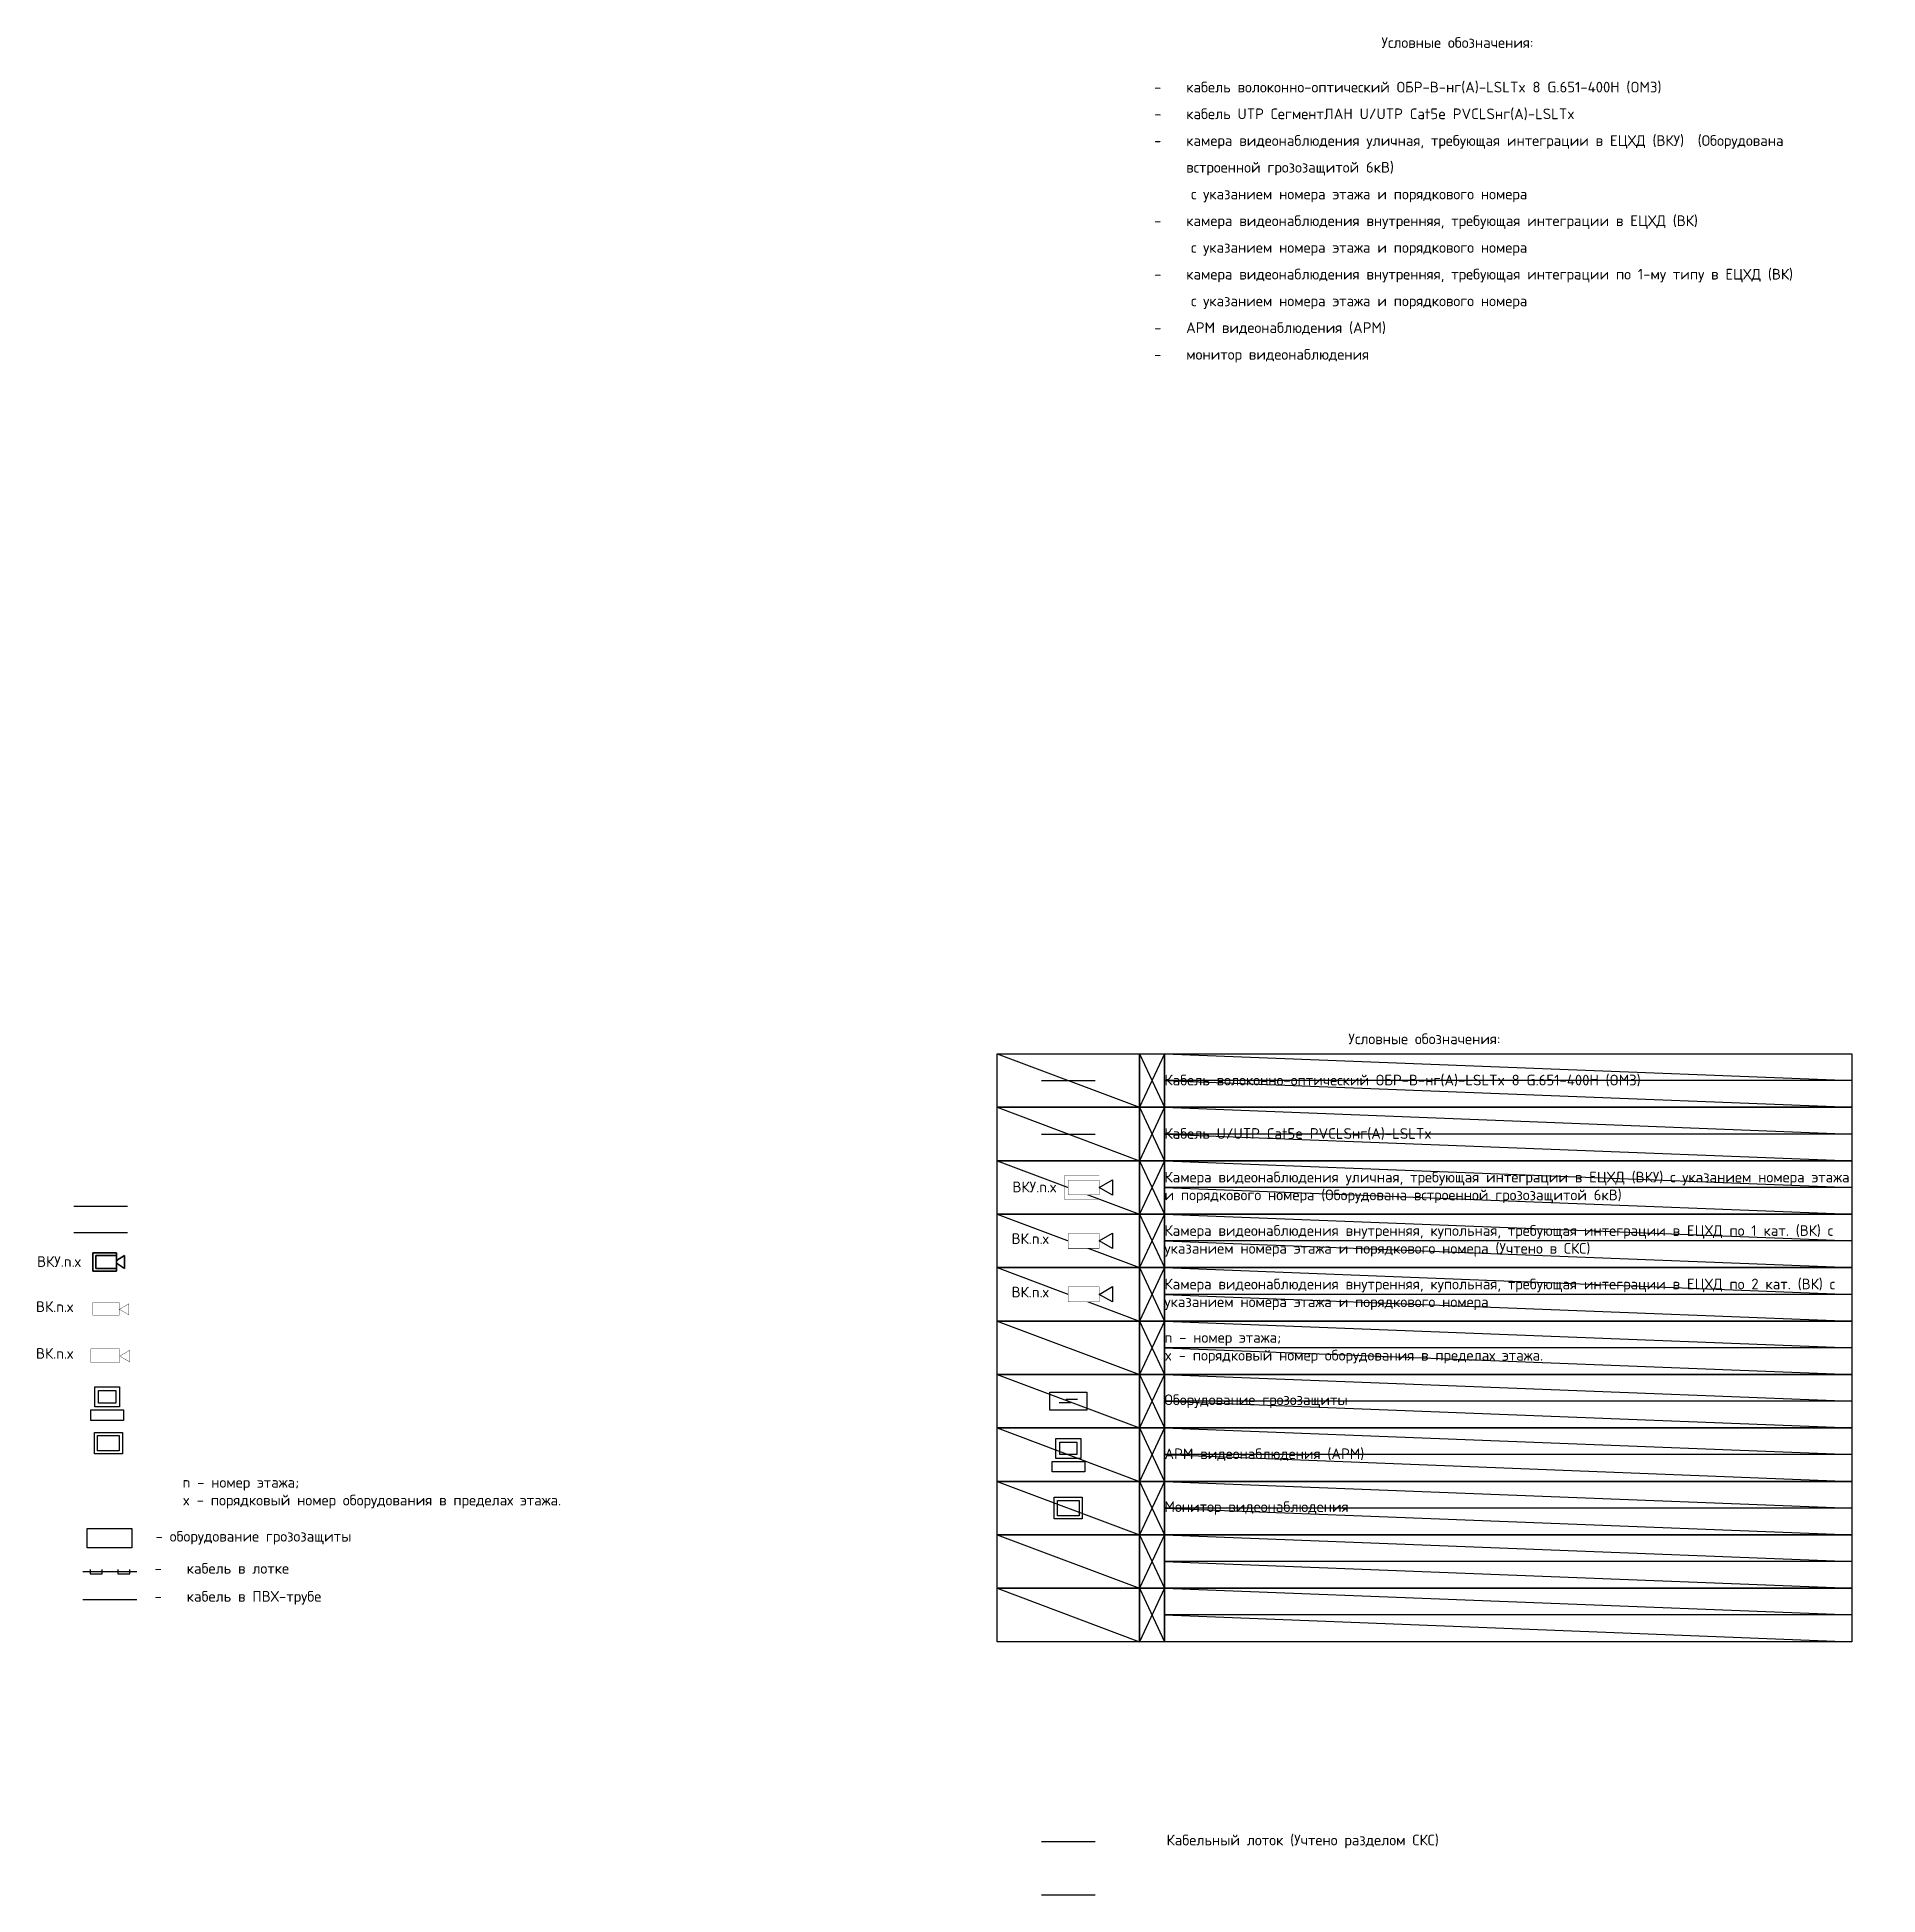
# Model space of a CAD drawing. Header units: millimetres. Extents: x -25459 to 1045457, y -66278 to 462905.
# Drawn here: x -25459 to 26234, y -6519 to 45626 of the extents above; entities that cross this region are included whole.
import ezdxf

# ---------------------------------------------------------------- set-up
doc = ezdxf.new("R2010")
doc.units = ezdxf.units.MM
doc.layers.add('_СОТ', color=7, linetype='Continuous')
for name, color, linetype, lineweight in [('_СС СОВ', 250, 'Continuous', 35), ('RC-Приборы_управления_и_блоки_индикации', 1, 'Continuous', 30), ('ОХР', 5, 'Continuous', 30), ('СС_СВН_УГО', 7, 'Continuous', 30), ('Текст', 2, 'Continuous', 0), ('Часофикация', 250, 'Continuous', 20), ('шкаф СКС', 94, 'Continuous', 50)]:
    doc.layers.add(name, color=color, linetype=linetype, lineweight=lineweight)
doc.styles.add('DEN', font='isocpeur.ttf', dxfattribs={"height": 300})
doc.styles.add('KOSTY_STYLE', font='isocpeur.ttf')

msp = doc.modelspace()

# ---------------------------------------------------------------- texts
at = {"color": 0, "lineweight": 25, "ltscale": 100, "char_height": 300, "attachment_point": 5, "style": 'DEN'}
for s, insert in [('{\\C256;ВКУ.n.х}', (-24847.412, 11256.97, 0)), ('{\\C256;ВК.n.х}', (-24970.206, 9990.796, 0)), ('{\\C256;ВК.n.х}', (-24970.206, 8678.311, 0))]:
    msp.add_mtext_dynamic_manual_height_columns(s, width=312.79048, gutter_width=125000, heights=[0], dxfattribs=dict(at, insert=insert))
at = {"color": 0, "linetype": 'Continuous', "char_height": 300, "attachment_point": 4, "style": 'DEN'}
for s, insert, width in [('\\pxql;{\\C256;n - номер этажа;\\Px - порядковый номер оборудования в пределах этажа.}', (-21372.612, 4769.253, 0), 10932.36292), ('\\pxql;{\\C7;- оборудование грозозащиты}', (-22132.085, 3504.883, 0), 5768.17422)]:
    msp.add_mtext(s, dxfattribs=dict(at, insert=insert, width=width))
at = {"layer": 'СС_СВН_УГО', "color": 7, "insert": (6257.395, -5021.431), "char_height": 300, "width": 19791.4524, "attachment_point": 4, "style": 'DEN'}
msp.add_mtext('Кабельный лоток (Учтено разделом СКС)', dxfattribs=at)
at = {"layer": 'Текст', "color": 7, "char_height": 300, "attachment_point": 1}
for s, insert, width, style in [('                                   Условные обозначения:\\P\\pxsm1.5;\\P\\pi-3,l4,t4;-^Iкабель{\\C0; волоконно-оптический ОБР-В-нг(А)-LSLTx 8 G.651-400H (OM3)}\\P-^Iкабель {\\C0;UTP СегментЛАН U/UTP Cat5e PVCLSнг(А)-LSLTx\\P-^Iкамера видеонаблюдения уличная, требующая интеграции в ЕЦХД (ВКУ)  (Оборудована встроенной грозозащитой 6кВ)\\P\\pi0,l0,s*,tz;       с указанием номера этажа и порядкового номера\\P\\pi-3,l4,sm1.5,t4;}-^Iкамера видеонаблюдения внутренняя, требующая интеграции в ЕЦХД (ВК) \\P\\pi0,l0,s*,tz;       с указанием номера этажа и порядкового номера\\P\\pi-3,l4,sm1.5,t4;-^Iкамера видеонаблюдения внутренняя, требующая интеграции по 1-му типу в ЕЦХД (ВК)\\P\\pi0,l0,s*,tz;       с указанием номера этажа и порядкового номера\\P\\pi-3,l4,sm1.5,t4;-^IАРМ видеонаблюдения (АРМ)\\P-^Iмонитор видеонаблюдения', (5608.236, 45623.717), 19791.4524, 'DEN'), ('\\pxi-3,l4,sm1,t4;-^Iкабель в лотке', (-22459.728, 2795.062), 11349.29588, 'KOSTY_STYLE'), ('\\pxi-3,l4,sm1,t4;-^Iкабель в ПВХ-трубе', (-22459.728, 2009.574), 5306.96163, 'KOSTY_STYLE')]:
    msp.add_mtext(s, dxfattribs=dict(at, insert=insert, width=width, style=style))

# ---------------------------------------------------------------- blocks, each defined once
blk = doc.blocks.new('АРМ СВН')
at = {"layer": 'ОХР', "color": 3, "lineweight": 30}
for points in [[(95408, 95807), (96806, 95807), (96806, 94673), (95408, 94673)], [(95618, 95588), (96582, 95588), (96582, 94891), (95618, 94891)], [(95188, 94515), (97030, 94515), (97030, 93920), (95188, 93920)]]:
    blk.add_lwpolyline(points, close=True, dxfattribs=at)
blk = doc.blocks.new('ТКУ внешн. без ЕЦХД')
at = {"layer": '_СС СОВ', "color": 1, "lineweight": 35}
for p, q in [((96633, 102447), (95305, 102444)), ((95305, 102444), (95305, 101408)), ((96633, 102299), (96633, 102447)), ((95305, 101408), (96633, 101411)), ((96633, 101411), (96633, 101571))]:
    blk.add_line(p, q, dxfattribs=at)
at = {"layer": '_СС СОВ', "color": 1}
for p, q in [((96633, 102299), (95469, 102297)), ((95469, 102297), (95469, 101569)), ((97070, 102300), (96633, 102010)), ((96633, 101571), (96633, 102299)), ((97071, 101572), (97070, 102300)), ((95469, 101569), (96633, 101571)), ((97071, 101572), (96633, 101861))]:
    blk.add_line(p, q, dxfattribs=at)
blk = doc.blocks.new('*U111')
at = {"layer": 'Defpoints', "color": 251, "ltscale": 100}
for points in [[(0, 0), (4000, 0), (4000, -1500), (0, -1500)], [(4000, 0), (4700, 0), (4700, -1500), (4000, -1500)], [(4700, 0), (24000, 0), (24000, -1500), (4700, -1500)], [(0, -1500), (4000, -1500), (4000, -3000), (0, -3000)], [(4000, -1500), (4700, -1500), (4700, -3000), (4000, -3000)], [(4700, -1500), (24000, -1500), (24000, -3000), (4700, -3000)], [(0, -3000), (4000, -3000), (4000, -4500), (0, -4500)], [(4000, -3000), (4700, -3000), (4700, -4500), (4000, -4500)], [(4700, -3000), (24000, -3000), (24000, -4500), (4700, -4500)], [(0, -4500), (4000, -4500), (4000, -6000), (0, -6000)], [(4000, -4500), (4700, -4500), (4700, -6000), (4000, -6000)], [(4700, -4500), (24000, -4500), (24000, -6000), (4700, -6000)], [(0, -6000), (4000, -6000), (4000, -7500), (0, -7500)], [(4000, -6000), (4700, -6000), (4700, -7500), (4000, -7500)], [(4700, -6000), (24000, -6000), (24000, -7500), (4700, -7500)], [(0, -7500), (4000, -7500), (4000, -9000), (0, -9000)], [(4000, -7500), (4700, -7500), (4700, -9000), (4000, -9000)], [(4700, -7500), (24000, -7500), (24000, -9000), (4700, -9000)], [(0, -9000), (4000, -9000), (4000, -10500), (0, -10500)], [(4000, -9000), (4700, -9000), (4700, -10500), (4000, -10500)], [(4700, -9000), (24000, -9000), (24000, -10500), (4700, -10500)], [(0, -10500), (4000, -10500), (4000, -12000), (0, -12000)], [(4000, -10500), (4700, -10500), (4700, -12000), (4000, -12000)], [(4700, -10500), (24000, -10500), (24000, -12000), (4700, -12000)], [(0, -12000), (4000, -12000), (4000, -13500), (0, -13500)], [(4000, -12000), (4700, -12000), (4700, -13500), (4000, -13500)], [(4700, -12000), (24000, -12000), (24000, -13500), (4700, -13500)], [(0, -13500), (4000, -13500), (4000, -15000), (0, -15000)], [(4000, -13500), (4700, -13500), (4700, -15000), (4000, -15000)], [(4700, -13500), (24000, -13500), (24000, -15000), (4700, -15000)], [(0, -15000), (4000, -15000), (4000, -16500), (0, -16500)], [(4000, -15000), (4700, -15000), (4700, -16500), (4000, -16500)], [(4700, -15000), (24000, -15000), (24000, -16500), (4700, -16500)]]:
    blk.add_lwpolyline(points, close=True, dxfattribs=at)
at = {"layer": 'Defpoints', "color": 253, "ltscale": 100}
for points in [[(0, 0), (4000, -1500)], [(4000, 0), (4700, -1500), (4700, 0), (4000, -1500)], [(4700, 0), (24000, -750), (4700, -750), (24000, -1500)], [(0, -1500), (4000, -3000)], [(4000, -1500), (4700, -3000), (4700, -1500), (4000, -3000)], [(4700, -1500), (24000, -2250), (4700, -2250), (24000, -3000)], [(0, -3000), (4000, -4500)], [(4000, -3000), (4700, -4500), (4700, -3000), (4000, -4500)], [(4700, -3000), (24000, -3750), (4700, -3750), (24000, -4500)], [(0, -4500), (4000, -6000)], [(4000, -4500), (4700, -6000), (4700, -4500), (4000, -6000)], [(4700, -4500), (24000, -5250), (4700, -5250), (24000, -6000)], [(0, -6000), (4000, -7500)], [(4000, -6000), (4700, -7500), (4700, -6000), (4000, -7500)], [(4700, -6000), (24000, -6750), (4700, -6750), (24000, -7500)], [(0, -7500), (4000, -9000)], [(4000, -7500), (4700, -9000), (4700, -7500), (4000, -9000)], [(4700, -7500), (24000, -8250), (4700, -8250), (24000, -9000)], [(0, -9000), (4000, -10500)], [(4000, -9000), (4700, -10500), (4700, -9000), (4000, -10500)], [(4700, -9000), (24000, -9750), (4700, -9750), (24000, -10500)], [(0, -10500), (4000, -12000)], [(4000, -10500), (4700, -12000), (4700, -10500), (4000, -12000)], [(4700, -10500), (24000, -11250), (4700, -11250), (24000, -12000)], [(0, -12000), (4000, -13500)], [(4000, -12000), (4700, -13500), (4700, -12000), (4000, -13500)], [(4700, -12000), (24000, -12750), (4700, -12750), (24000, -13500)], [(0, -13500), (4000, -15000)], [(4000, -13500), (4700, -15000), (4700, -13500), (4000, -15000)], [(4700, -13500), (24000, -14250), (4700, -14250), (24000, -15000)], [(0, -15000), (4000, -16500)], [(4000, -15000), (4700, -16500), (4700, -15000), (4000, -16500)], [(4700, -15000), (24000, -15750), (4700, -15750), (24000, -16500)]]:
    blk.add_lwpolyline(points, dxfattribs=at)
blk = doc.blocks.new('*U112')
at = {"ltscale": 100, "style": 'KOSTY_STYLE', "flags": 1}
blk.add_attdef('№КАМ', (-315, -772), '', height=200, dxfattribs=at)
at = {"color": 0}
blk.add_wipeout([(0, -208), (-869, -208), (-869, 0), (-1239, -213), (-1239, 218), (-869, 0), (-869, 208), (0, 208)], dxfattribs=at)
at = {"color": 0, "ltscale": 100}
blk.add_lwpolyline([(-869, 0), (-1239, 218), (-1239, -213), (-869, 0)], dxfattribs=at)
at = {"color": 0, "lineweight": 25, "const_width": 10.8}
blk.add_lwpolyline([(0, -208), (-869, -208), (-869, 208), (0, 208), (0, -208)], dxfattribs=at)
blk = doc.blocks.new('*U109')
at = {"color": 0}
blk.add_wipeout([(0, -208), (-869, -208), (-869, 0), (-1239, -213), (-1239, 218), (-869, 0), (-869, 208), (0, 208)], dxfattribs=at)
at = {"color": 0, "ltscale": 100}
blk.add_lwpolyline([(-869, 0), (-1239, 218), (-1239, -213), (-869, 0)], dxfattribs=at)
at = {"color": 0, "lineweight": 25, "const_width": 10.8}
for points in [[(-869, -328), (120, -328), (120, 328), (-869, 328)], [(0, -208), (-869, -208), (-869, 208), (0, 208), (0, -208)]]:
    blk.add_lwpolyline(points, dxfattribs=at)
blk = doc.blocks.new('грозЗащ')
at = {"color": 4, "lineweight": 30, "ltscale": 100}
blk.add_lwpolyline([(-261, 125), (261, 125), (261, -125), (-261, -125)], close=True, dxfattribs=at)
at = {"color": 4, "ltscale": 100}
blk.add_lwpolyline([(130, 24), (-33, 24), (33, -24), (-130, -24)], dxfattribs=at)

# ---------------------------------------------------------------- linework, layer by layer
for points in [[(-23849.129, 6461.776), (-23063.056, 6461.776), (-23063.056, 5856.779), (-23849.129, 5856.779)], [(-23759.213, 6373.636), (-23152.972, 6373.636), (-23152.972, 5944.919), (-23759.213, 5944.919)]]:
    msp.add_lwpolyline(points, close=True)
at = {"color": 4, "ltscale": 100}
msp.add_lwpolyline([(-24053.031, 3765.78), (-22798.894, 3765.78), (-22798.894, 3219.045), (-24053.031, 3219.045)], close=True, dxfattribs=at)
at = {"ltscale": 100}
for points in [[(-23967.815, 2613.393), (-23967.815, 2493.589), (-23631.647, 2493.589), (-23631.647, 2613.393)], [(-23189.543, 2613.393), (-23189.543, 2493.589), (-22853.375, 2493.589), (-22853.375, 2613.393)]]:
    msp.add_lwpolyline(points, dxfattribs=at)
at = {"layer": 'СС_СВН_УГО', "ltscale": 70}
for p, q in [((2744.849, -5019.169), (4253.538, -5019.169)), ((2744.849, -6519.169), (4253.538, -6519.169))]:
    msp.add_line(p, q, dxfattribs=at)
at = {"layer": 'Часофикация', "color": 4, "lineweight": 30, "ltscale": 0.5}
msp.add_line((-24430.148, 12810.79), (-22921.459, 12810.79), dxfattribs=at)
at = {"layer": 'Часофикация', "color": 5, "lineweight": 30, "ltscale": 70}
msp.add_line((-24430.148, 12068.389), (-22921.459, 12068.389), dxfattribs=at)
at = {"layer": 'Часофикация', "color": 0, "lineweight": 30, "ltscale": 70}
for p, q in [((-24171.426, 2557.71), (-22662.737, 2557.71)), ((-24171.426, 1772.223), (-22662.737, 1772.223))]:
    msp.add_line(p, q, dxfattribs=at)
at = {"layer": 'шкаф СКС', "color": 6, "lineweight": 25, "const_width": 9.238}
for points in [[(-23898.188, 10106.502), (-23152.323, 10106.502), (-23152.323, 9748.836), (-23898.188, 9748.836), (-23898.188, 10106.502)], [(-23147.961, 9914.584), (-22881.892, 9761.921), (-22881.892, 10071.608), (-23147.961, 9914.584)]]:
    msp.add_lwpolyline(points, dxfattribs=at)
at = {"layer": 'шкаф СКС', "lineweight": 25, "const_width": 9.963}
for points in [[(-23948.26, 8808.049), (-23143.869, 8808.049), (-23143.869, 8422.318), (-23948.26, 8422.318), (-23948.26, 8808.049)], [(-23139.165, 8601.071), (-22852.218, 8436.43), (-22852.218, 8770.417), (-23139.165, 8601.071)]]:
    msp.add_lwpolyline(points, dxfattribs=at)

# ---------------------------------------------------------------- block references
at = {"layer": 'RC-Приборы_управления_и_блоки_индикации', "color": 41, "true_color": 0xf4ee51, "xscale": 0.5, "yscale": 0.5, "zscale": 0.5}
for name, p in [('ТКУ внешн. без ЕЦХД', (-71544.206, -39720.415)), ('АРМ СВН', (-71544.206, -40160.776))]:
    msp.add_blockref(name, p, dxfattribs=at)

msp.set_redraw_order([(e.dxf.handle, doc.entitydb.next_handle()) for e in msp.query("TEXT MTEXT ATTDEF DIMENSION ARC_DIMENSION")])  # texts and dimensions are drawn at this point

# ---------------------------------------------------------------- wipeouts: each hides what was drawn before it
msp.add_wipeout([(966.43, 17761.444), (966.43, -7.731), (26233.699, -7.731), (26233.699, 17761.444)]).dxf.layer = '_СОТ'

# ---------------------------------------------------------------- next in the draw order: linework, layer by layer
at = {"color": 114, "true_color": 0x139b48}
for points in [[(3106.157, 4639.088), (3892.229, 4639.088), (3892.229, 4034.091), (3106.157, 4034.091)], [(3196.072, 4550.948), (3802.314, 4550.948), (3802.314, 4122.231), (3196.072, 4122.231)]]:
    msp.add_lwpolyline(points, close=True, dxfattribs=at)
at = {"layer": 'СС_СВН_УГО', "color": 4, "lineweight": 30, "ltscale": 0.5}
msp.add_line((2744.849, 16336.589), (4253.538, 16336.589), dxfattribs=at)
at = {"layer": 'СС_СВН_УГО', "color": 5, "lineweight": 30, "ltscale": 70}
msp.add_line((2744.849, 14836.589), (4253.538, 14836.589), dxfattribs=at)

# ---------------------------------------------------------------- next in the draw order: block references
at = {"layer": 'СС_СВН_УГО', "color": 1}
msp.add_blockref('*U111', (1499.193, 17086.589), dxfattribs=at)
at = {"layer": 'СС_СВН_УГО', "color": 1, "lineweight": 30, "xscale": 2, "yscale": 2, "zscale": 2}
msp.add_blockref('грозЗащ', (3499.193, 7336.589), dxfattribs=at)
at = {"layer": 'СС_СВН_УГО', "color": 41, "true_color": 0xf4ee51, "xscale": 0.5, "yscale": 0.5, "zscale": 0.5}
msp.add_blockref('АРМ СВН', (-44550.961, -41608.889), dxfattribs=at)

# ---------------------------------------------------------------- next in the draw order: texts
at = {"layer": 'СС_СВН_УГО', "color": 7, "char_height": 300, "style": 'DEN'}
for s, insert, width, attachment_point in [('\\pxqc;Условные обозначения:', (1499.193, 17658.17), 24000, 1), ('{\\C0;Кабель} волоконно-оптический {\\C0;ОБР-В-нг(А)-LSLTx 8 G.651-400H (OM3)}', (6199.193, 16336.589), 19791.4524, 4), ('Кабель {\\C0;U/UTP Cat5e PVCLSнг(А)-LSLTx}', (6199.193, 14836.589), 19300, 4), ('{\\C0;Камера видеонаблюдения уличная, требующая интеграции в ЕЦХД (ВКУ) с указанием номера этажа и порядкового номера (Оборудована встроенной грозозащитой 6кВ)}', (6199.193, 13336.589), 19300, 4), ('Камера видеонаблюдения внутренняя, купольная, требующая интеграции в ЕЦХД по 1 кат. (ВК) с указанием номера этажа и порядкового номера (Учтено в СКС)', (6199.198, 11836.653), 19299.99506, 4), ('Камера видеонаблюдения внутренняя, купольная, требующая интеграции в ЕЦХД по 2 кат. (ВК) с указанием номера этажа и порядкового номера', (6199.198, 10336.653), 19299.99506, 4), ('Оборудование грозозащиты', (6199.193, 7336.589), 19791.4524, 4), ('АРМ видеонаблюдения (АРМ)', (6199.193, 5836.589), 19791.4524, 4), ('Монитор видеонаблюдения', (6199.193, 4336.589), 19791.4524, 4)]:
    msp.add_mtext(s, dxfattribs=dict(at, insert=insert, width=width, attachment_point=attachment_point))
at = {"layer": 'СС_СВН_УГО', "lineweight": 25, "ltscale": 100, "char_height": 300, "attachment_point": 5, "style": 'DEN'}
for s, insert in [('{\\C256;ВКУ.n.х}', (2543.585, 13350.838, 0)), ('{\\C256;ВК.n.х}', (2427.176, 11899.717, 0)), ('{\\C256;ВК.n.х}', (2427.176, 10399.717, 0))]:
    msp.add_mtext_dynamic_manual_height_columns(s, width=312.79048, gutter_width=125000, heights=[0], dxfattribs=dict(at, insert=insert))
at = {"layer": 'СС_СВН_УГО', "linetype": 'Continuous', "insert": (6204.292, 8836.49, 0), "char_height": 300, "width": 10927.26406, "attachment_point": 4, "style": 'DEN'}
msp.add_mtext('\\pxql;{\\C256;n - номер этажа;\\Px - порядковый номер оборудования в пределах этажа.}', dxfattribs=at)

# ---------------------------------------------------------------- next in the draw order: block references
at = {"layer": 'СС_СВН_УГО', "color": 1, "lineweight": 30, "xscale": -1}
msp.add_blockref('*U109', (3499.193, 13336.589), dxfattribs=at)
at = {"layer": 'СС_СВН_УГО', "color": 94, "lineweight": 30, "xscale": -1}
msp.add_blockref('*U112', (3499.193, 11836.589), dxfattribs=at)
at = {"layer": 'СС_СВН_УГО', "color": 6, "lineweight": 30, "xscale": -1}
msp.add_blockref('*U112', (3499.193, 10336.589), dxfattribs=at)

doc.saveas('drawing.dxf')
